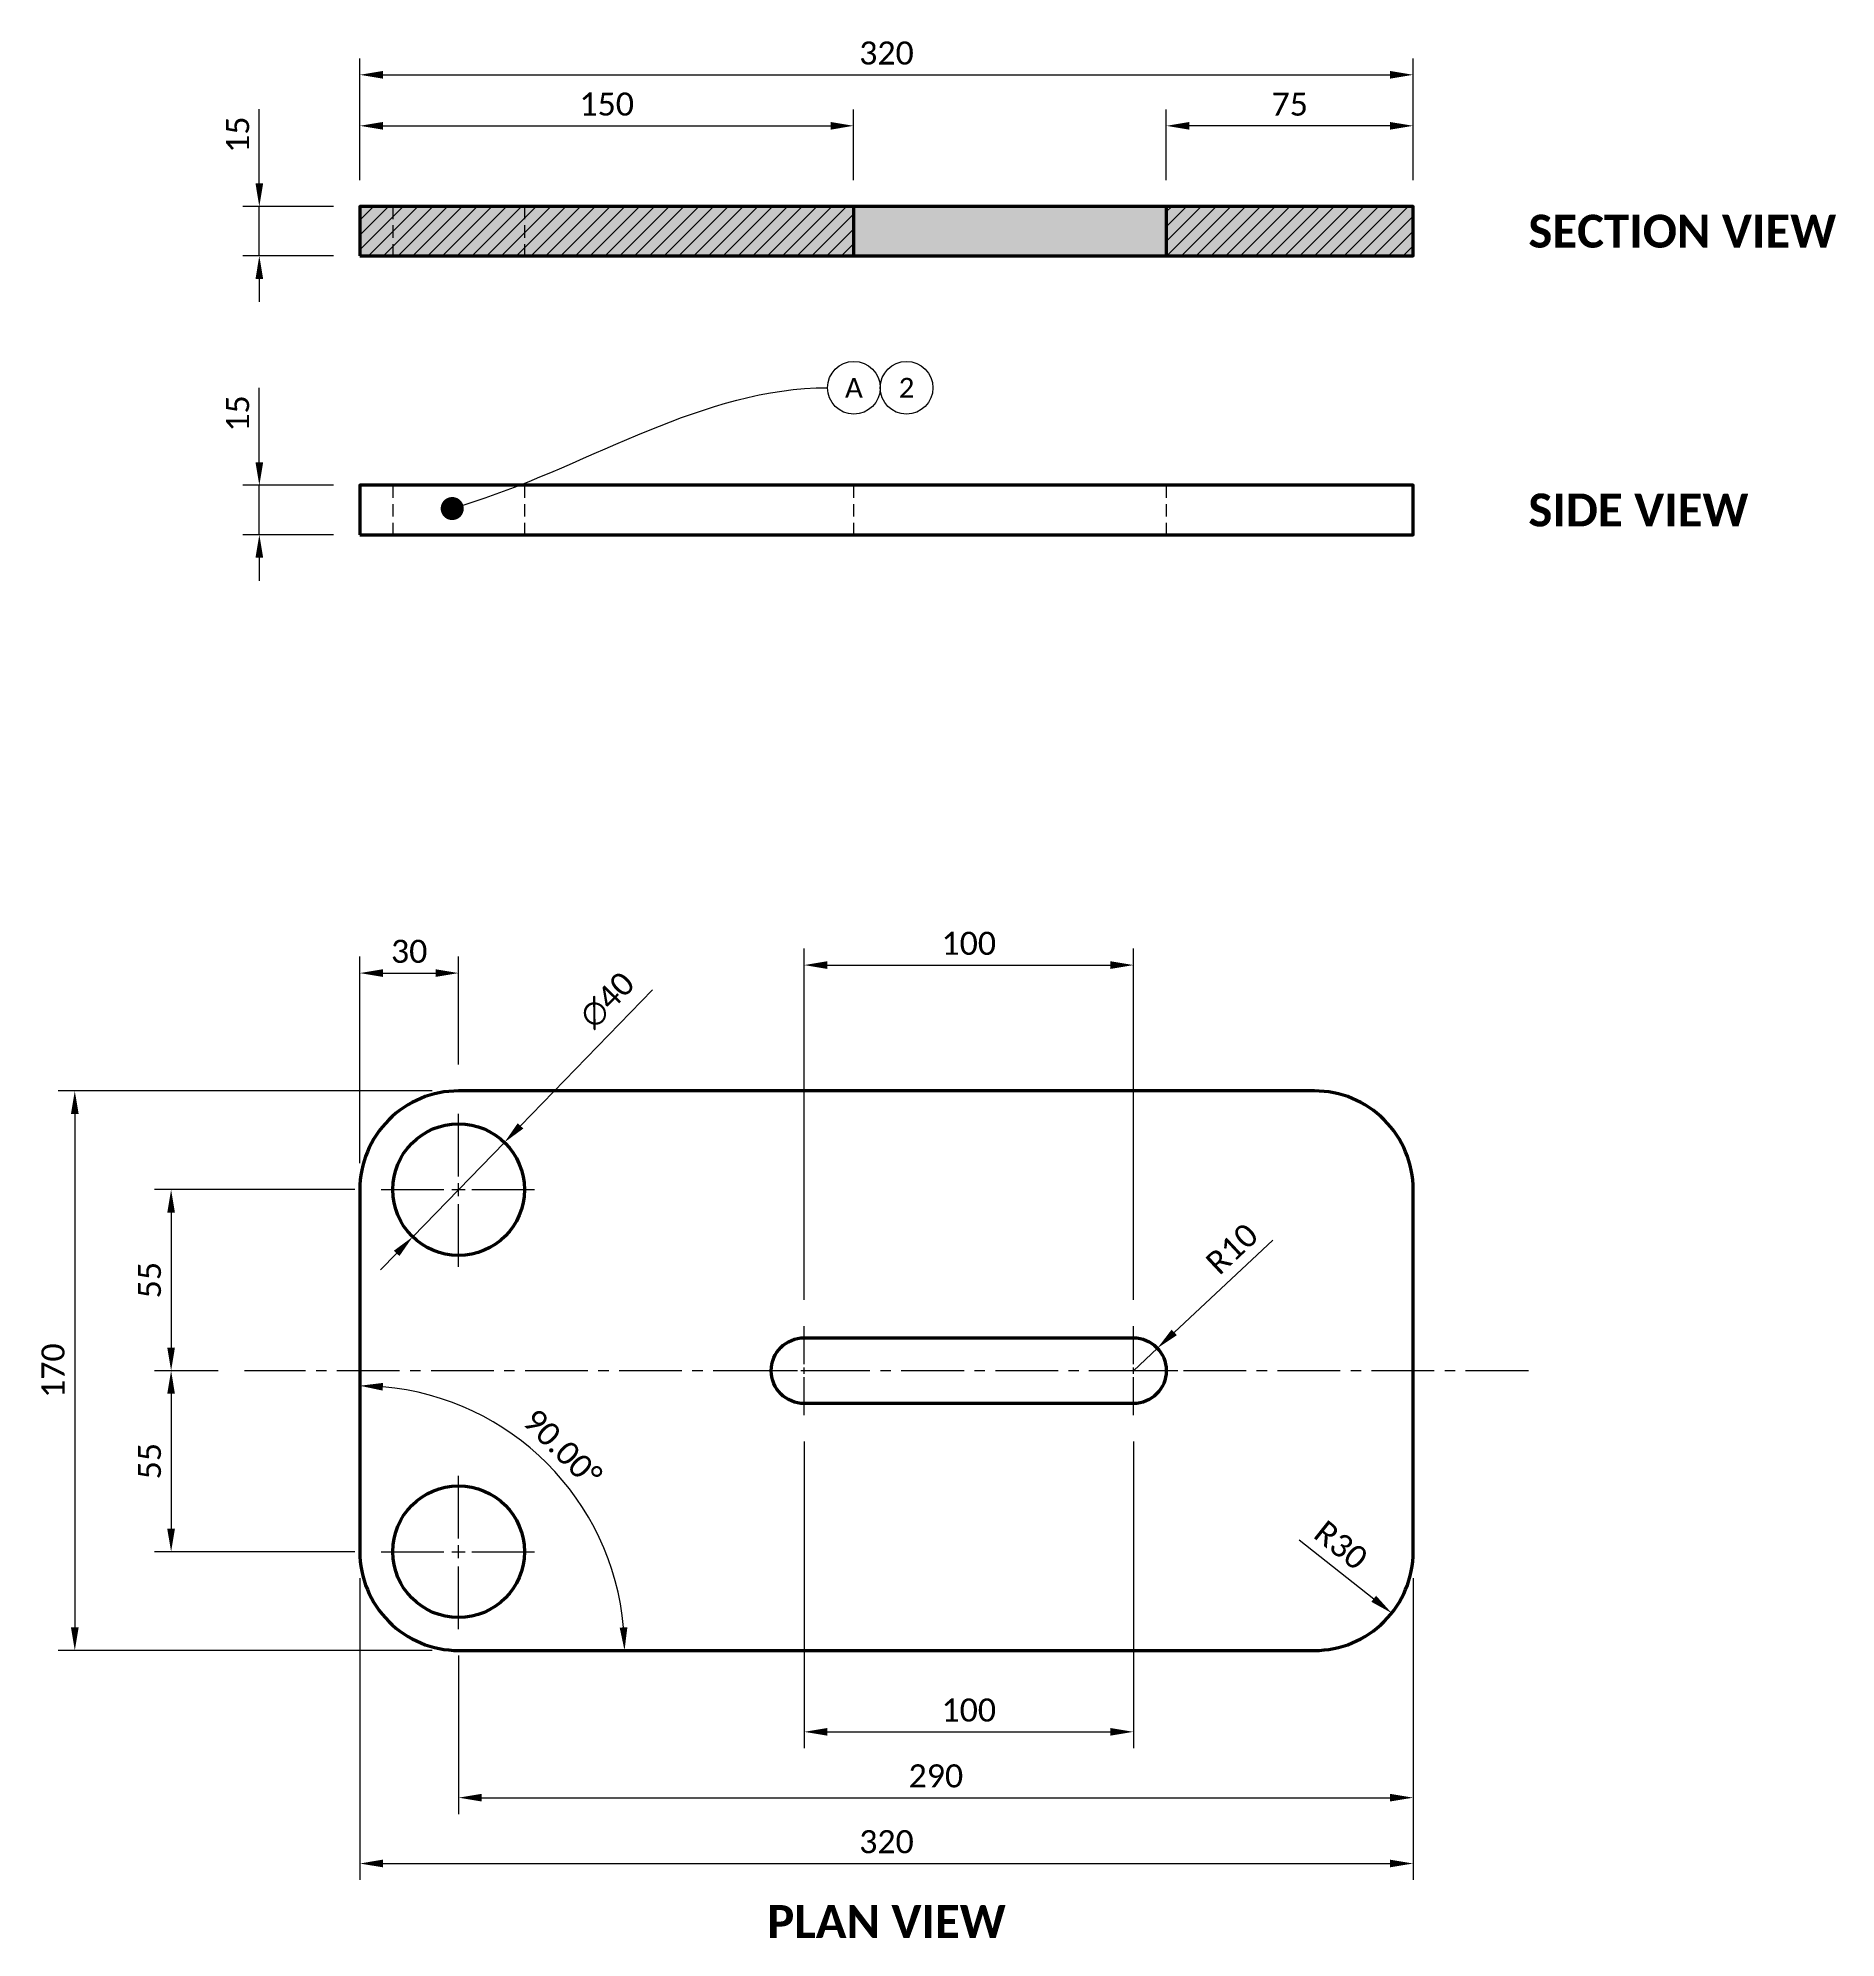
# Model space of a CAD drawing. Header units: millimetres. Extents: x -2817 to 0, y 0 to 2877.
# Drawn here: x -2431 to -1885, y 2300 to 2877 of the extents above; entities that cross this region are included whole.
import ezdxf
from ezdxf import colors
from ezdxf.entities.mleader import LeaderData, LeaderLine
from ezdxf.enums import TextEntityAlignment as Align
from ezdxf.math import Vec2, Vec3

# ---------------------------------------------------------------- set-up
doc = ezdxf.new("R2010")
doc.units = ezdxf.units.MM
for name, pattern in [('CENTER', [50.8, 31.75, -6.35, 6.35, -6.35]), ('CENTER2', [28.575, 19.05, -3.175, 3.175, -3.175]), ('HIDDEN', [9.525, 6.35, -3.175])]:
    doc.linetypes.add(name, pattern=pattern)
for name, color, linetype in [('Centerlines', 4, 'CENTER'), ('Dimensions', 1, 'Continuous'), ('Gradient', 210, 'Continuous'), ('Hatching', 20, 'Continuous'), ('Hidden', 3, 'HIDDEN'), ('Text', 1, 'Continuous')]:
    doc.layers.add(name, color=color, linetype=linetype)
doc.layers.add('Objects', color=7, linetype='Continuous', lineweight=70)
doc.styles.add('Dims_MODEL', font='calibri.ttf')
doc.styles.add('Labels_MODEL_PS_5mm', font='calibrib.ttf', dxfattribs={"height": 5})
doc.styles.get("Standard").update_dxf_attribs({"font": 'arial.ttf'})
doc.styles.add('Title_LAYOUT_10mm', font='calibriz.ttf', dxfattribs={"height": 10})
doc.dimstyles.new('Training-ANNO', dxfattribs={"dimtxt": 3.5, "dimasz": 3.5, "dimexe": 2.5, "dimexo": 4, "dimgap": 1.5, "dimtad": 1, "dimdsep": 46, "dimtxsty": 'Dims_MODEL', "dimcen": 0, "dimclrd": 256, "dimclre": 256, "dimclrt": 256, "dimazin": 0, "dimtp": 2, "dimtm": 2, "dimtfac": 1, "dimtmove": 0, "dimatfit": 3, "dimldrblk": 'DOT', "dimfxl": 1, "dimtfillclr": 2, "dimlwd": -1, "dimlwe": -1, "dimarcsym": 0})

msp = doc.modelspace()

# ---------------------------------------------------------------- texts
at = {"layer": 'Text', "style": 'Labels_MODEL_PS_5mm'}
for s, p in [('SECTION VIEW', (-1978.055, 2818.293)), ('SIDE VIEW', (-1978.055, 2733.588))]:
    msp.add_text(s, height=10, dxfattribs=at).set_placement(p, align=Align.MIDDLE_LEFT)
msp.add_text('PLAN VIEW', height=10, dxfattribs=at).set_placement((-2173.055, 2309.759), align=Align.TOP_CENTER)

# ---------------------------------------------------------------- blocks, each defined once
blk = doc.blocks.new('*U4')
at = {"layer": 'Centerlines', "color": 0, "linetype": 'CENTER2', "transparency": 16777216}
for p, q in [((0, 4), (0, 23.5)), ((-23.5, 0), (-4, 0)), ((4, 0), (23.5, 0)), ((0, -23.5), (0, -4))]:
    blk.add_line(p, q, dxfattribs=at)
at = {"layer": 'Centerlines', "color": 0, "linetype": 'Continuous', "transparency": 16777216}
for p, q in [((-2, 0), (2, 0)), ((0, -2), (0, 2))]:
    blk.add_line(p, q, dxfattribs=at)
blk = doc.blocks.new('*U5')
at = {"layer": 'Centerlines', "color": 0, "linetype": 'CENTER2', "transparency": 16777216}
for p, q in [((0, 4), (0, 23.5)), ((-23.5, 0), (-4, 0)), ((4, 0), (23.5, 0)), ((0, -23.5), (0, -4))]:
    blk.add_line(p, q, dxfattribs=at)
at = {"layer": 'Centerlines', "color": 0, "linetype": 'Continuous', "transparency": 16777216}
for p, q in [((-2, 0), (2, 0)), ((0, -2), (0, 2))]:
    blk.add_line(p, q, dxfattribs=at)
blk = doc.blocks.new('*U6')
at = {"layer": 'Centerlines', "color": 0, "linetype": 'CENTER2', "transparency": 16777216}
for p, q in [((0, 2), (0, 13.5)), ((-13.5, 0), (-2, 0)), ((2, 0), (13.5, 0)), ((0, -13.5), (0, -2))]:
    blk.add_line(p, q, dxfattribs=at)
at = {"layer": 'Centerlines', "color": 0, "linetype": 'Continuous', "transparency": 16777216}
for p, q in [((-1, 0), (1, 0)), ((0, -1), (0, 1))]:
    blk.add_line(p, q, dxfattribs=at)
blk = doc.blocks.new('*U7')
at = {"layer": 'Centerlines', "color": 0, "linetype": 'CENTER2', "transparency": 16777216}
for p, q in [((0, 2), (0, 13.5)), ((-13.5, 0), (-2, 0)), ((2, 0), (13.5, 0)), ((0, -13.5), (0, -2))]:
    blk.add_line(p, q, dxfattribs=at)
at = {"layer": 'Centerlines', "color": 0, "linetype": 'Continuous', "transparency": 16777216}
for p, q in [((-1, 0), (1, 0)), ((0, -1), (0, 1))]:
    blk.add_line(p, q, dxfattribs=at)
blk = doc.blocks.new('*U8')
at = {"layer": 'Centerlines', "color": 0, "linetype": 'CENTER2', "transparency": 16777216}
blk.add_line((195, 0), (-195, 0), dxfattribs=at)
blk = doc.blocks.new('*D27')
at = {"layer": 'Defpoints', "color": 0, "transparency": 16777216}
for p in [(-2303.06, 2592.9), (-2303.06, 2557.11), (-2333.06, 2527.11)]:
    blk.add_point(p, dxfattribs=at)
at = {"layer": 'Dimensions', "transparency": 16777216}
for p, q in [((-2333.06, 2535.11), (-2333.06, 2597.9)), ((-2303.06, 2565.11), (-2303.06, 2597.9)), ((-2326.06, 2592.9), (-2310.06, 2592.9))]:
    blk.add_line(p, q, dxfattribs=at)
for points in [[(-2326.06, 2594.07), (-2326.06, 2591.73), (-2333.06, 2592.9)], [(-2310.06, 2594.07), (-2310.06, 2591.73), (-2303.06, 2592.9)]]:
    blk.add_solid(points, dxfattribs=at)
at = {"layer": 'Dimensions', "transparency": 16777216, "insert": (-2318.06, 2599.48), "char_height": 7, "attachment_point": 5, "style": 'Dims_MODEL'}
blk.add_mtext('30', dxfattribs=at)
blk = doc.blocks.new('_Dot')
at = {"color": 0, "linetype": 'ByBlock', "lineweight": -2}
blk.add_line((-0.5, 0), (-1, 0), dxfattribs=at)
at = {"color": 0, "linetype": 'ByBlock', "const_width": 0.5}
blk.add_lwpolyline([(-0.25, 0, 1), (0.25, 0, 1)], format="xyb", close=True, dxfattribs=at)
blk = doc.blocks.new('*D28')
at = {"layer": 'Defpoints', "color": 0, "transparency": 16777216}
for p in [(-2098.06, 2595.33), (-2198.06, 2485.61), (-2098.06, 2485.61)]:
    blk.add_point(p, dxfattribs=at)
at = {"layer": 'Dimensions', "transparency": 16777216}
for p, q in [((-2198.06, 2493.61), (-2198.06, 2600.33)), ((-2098.06, 2493.61), (-2098.06, 2600.33)), ((-2191.06, 2595.33), (-2105.06, 2595.33))]:
    blk.add_line(p, q, dxfattribs=at)
for points in [[(-2191.06, 2596.5), (-2191.06, 2594.16), (-2198.06, 2595.33)], [(-2105.06, 2596.5), (-2105.06, 2594.16), (-2098.06, 2595.33)]]:
    blk.add_solid(points, dxfattribs=at)
at = {"layer": 'Dimensions', "transparency": 16777216, "insert": (-2148.06, 2601.91), "char_height": 7, "attachment_point": 5, "style": 'Dims_MODEL'}
blk.add_mtext('100', dxfattribs=at)
blk = doc.blocks.new('*D29')
at = {"layer": 'Defpoints', "color": 0}
for p in [(-2333.06, 2527.11), (-2263.42, 2427.32), (-2333.06, 2417.11), (-2303.06, 2387.11), (-2043.06, 2387.11)]:
    blk.add_point(p, dxfattribs=at)
at = {"layer": 'Dimensions'}
blk.add_arc((-2333.06, 2387.11), 80.41, 4.98931, 85.01069, dxfattribs=at)
for points in [[(-2326.11, 2466.06), (-2326.01, 2468.39), (-2333.06, 2467.53)], [(-2251.78, 2394.16), (-2254.11, 2394.06), (-2252.64, 2387.11)]]:
    blk.add_solid(points, dxfattribs=at)
at = {"layer": 'Dimensions', "insert": (-2271.54, 2448.63), "char_height": 7, "attachment_point": 5, "rotation": 315, "style": 'Dims_MODEL'}
blk.add_mtext('90.00°', dxfattribs=at)
blk = doc.blocks.new('*D32')
at = {"layer": 'Defpoints', "color": 0}
for p in [(-2043.06, 2417.11), (-2019.56, 2398.46)]:
    blk.add_point(p, dxfattribs=at)
at = {"layer": 'Dimensions'}
blk.add_line((-2047.64, 2420.76), (-2025.04, 2402.82), dxfattribs=at)
blk.add_solid([(-2024.31, 2403.73), (-2025.76, 2401.9), (-2019.56, 2398.46)], dxfattribs=at)
at = {"layer": 'Dimensions', "insert": (-2034.99, 2419.12), "char_height": 7, "attachment_point": 5, "rotation": 321.56273, "style": 'Dims_MODEL'}
blk.add_mtext('R30', dxfattribs=at)
blk = doc.blocks.new('*D34')
at = {"layer": 'Defpoints', "color": 0}
for p in [(-2289.12, 2541.46), (-2316.99, 2512.77)]:
    blk.add_point(p, dxfattribs=at)
at = {"layer": 'Dimensions'}
for p, q in [((-2244.12, 2587.77), (-2284.24, 2546.48)), ((-2316.99, 2512.77), (-2289.12, 2541.46)), ((-2321.87, 2507.75), (-2326.75, 2502.73))]:
    blk.add_line(p, q, dxfattribs=at)
for points in [[(-2285.08, 2547.29), (-2283.4, 2545.67), (-2289.12, 2541.46)], [(-2322.71, 2508.56), (-2321.03, 2506.94), (-2316.99, 2512.77)]]:
    blk.add_solid(points, dxfattribs=at)
at = {"layer": 'Dimensions', "insert": (-2257.87, 2584.69), "char_height": 7, "attachment_point": 5, "rotation": 45.82468, "style": 'Dims_MODEL'}
blk.add_mtext('∅40', dxfattribs=at)
blk = doc.blocks.new('*D36')
at = {"layer": 'Defpoints', "color": 0, "transparency": 16777216}
for p in [(-2198.06, 2458.61), (-2098.06, 2458.61), (-2098.06, 2362.39)]:
    blk.add_point(p, dxfattribs=at)
at = {"layer": 'Dimensions', "transparency": 16777216}
for p, q in [((-2198.06, 2450.61), (-2198.06, 2357.39)), ((-2098.06, 2450.61), (-2098.06, 2357.39)), ((-2191.06, 2362.39), (-2105.06, 2362.39))]:
    blk.add_line(p, q, dxfattribs=at)
for points in [[(-2191.06, 2363.56), (-2191.06, 2361.23), (-2198.06, 2362.39)], [(-2105.06, 2363.56), (-2105.06, 2361.23), (-2098.06, 2362.39)]]:
    blk.add_solid(points, dxfattribs=at)
at = {"layer": 'Dimensions', "transparency": 16777216, "insert": (-2148.06, 2368.98), "char_height": 7, "attachment_point": 5, "style": 'Dims_MODEL'}
blk.add_mtext('100', dxfattribs=at)
blk = doc.blocks.new('*D37')
at = {"layer": 'Defpoints', "color": 0, "transparency": 16777216}
for p in [(-2013.06, 2417.11), (-2303.06, 2393.61), (-2013.06, 2342.39)]:
    blk.add_point(p, dxfattribs=at)
at = {"layer": 'Dimensions', "transparency": 16777216}
for p, q in [((-2013.06, 2409.11), (-2013.06, 2337.39)), ((-2303.06, 2385.61), (-2303.06, 2337.39)), ((-2296.06, 2342.39), (-2020.06, 2342.39))]:
    blk.add_line(p, q, dxfattribs=at)
for points in [[(-2296.06, 2343.56), (-2296.06, 2341.23), (-2303.06, 2342.39)], [(-2020.06, 2343.56), (-2020.06, 2341.23), (-2013.06, 2342.39)]]:
    blk.add_solid(points, dxfattribs=at)
at = {"layer": 'Dimensions', "transparency": 16777216, "insert": (-2158.06, 2348.98), "char_height": 7, "attachment_point": 5, "style": 'Dims_MODEL'}
blk.add_mtext('290', dxfattribs=at)
blk = doc.blocks.new('*D9')
at = {"layer": 'Defpoints', "color": 0, "transparency": 16777216}
for p in [(-2333.06, 2417.11), (-2013.06, 2417.11), (-2013.06, 2322.39)]:
    blk.add_point(p, dxfattribs=at)
at = {"layer": 'Dimensions', "transparency": 16777216}
for p, q in [((-2333.06, 2409.11), (-2333.06, 2317.39)), ((-2013.06, 2409.11), (-2013.06, 2317.39)), ((-2326.06, 2322.39), (-2020.06, 2322.39))]:
    blk.add_line(p, q, dxfattribs=at)
for points in [[(-2326.06, 2323.56), (-2326.06, 2321.23), (-2333.06, 2322.39)], [(-2020.06, 2323.56), (-2020.06, 2321.23), (-2013.06, 2322.39)]]:
    blk.add_solid(points, dxfattribs=at)
at = {"layer": 'Dimensions', "transparency": 16777216, "insert": (-2173.06, 2328.98), "char_height": 7, "attachment_point": 5, "style": 'Dims_MODEL'}
blk.add_mtext('320', dxfattribs=at)
blk = doc.blocks.new('*D10')
at = {"layer": 'Defpoints', "color": 0, "transparency": 16777216}
for p in [(-2303.06, 2557.11), (-2419.65, 2387.11), (-2303.06, 2387.11)]:
    blk.add_point(p, dxfattribs=at)
at = {"layer": 'Dimensions', "transparency": 16777216}
for p, q in [((-2311.06, 2557.11), (-2424.65, 2557.11)), ((-2419.65, 2550.11), (-2419.65, 2394.11)), ((-2311.06, 2387.11), (-2424.65, 2387.11))]:
    blk.add_line(p, q, dxfattribs=at)
for points in [[(-2420.81, 2550.11), (-2418.48, 2550.11), (-2419.65, 2557.11)], [(-2420.81, 2394.11), (-2418.48, 2394.11), (-2419.65, 2387.11)]]:
    blk.add_solid(points, dxfattribs=at)
at = {"layer": 'Dimensions', "transparency": 16777216, "insert": (-2426.23, 2472.11), "char_height": 7, "attachment_point": 5, "rotation": 90, "style": 'Dims_MODEL'}
blk.add_mtext('170', dxfattribs=at)
blk = doc.blocks.new('*D11')
at = {"layer": 'Defpoints', "color": 0, "transparency": 16777216}
for p in [(-2326.56, 2527.11), (-2390.39, 2472.11), (-2368.06, 2472.11)]:
    blk.add_point(p, dxfattribs=at)
at = {"layer": 'Dimensions', "transparency": 16777216}
for p, q in [((-2334.56, 2527.11), (-2395.39, 2527.11)), ((-2390.39, 2520.11), (-2390.39, 2479.11)), ((-2376.06, 2472.11), (-2395.39, 2472.11))]:
    blk.add_line(p, q, dxfattribs=at)
for points in [[(-2391.56, 2520.11), (-2389.23, 2520.11), (-2390.39, 2527.11)], [(-2391.56, 2479.11), (-2389.23, 2479.11), (-2390.39, 2472.11)]]:
    blk.add_solid(points, dxfattribs=at)
at = {"layer": 'Dimensions', "transparency": 16777216, "insert": (-2396.94, 2499.61), "char_height": 7, "attachment_point": 5, "rotation": 90, "style": 'Dims_MODEL'}
blk.add_mtext('55', dxfattribs=at)
blk = doc.blocks.new('*D12')
at = {"layer": 'Defpoints', "color": 0, "transparency": 16777216}
for p in [(-2368.06, 2472.11), (-2390.39, 2417.11), (-2326.56, 2417.11)]:
    blk.add_point(p, dxfattribs=at)
at = {"layer": 'Dimensions', "transparency": 16777216}
for p, q in [((-2376.06, 2472.11), (-2395.39, 2472.11)), ((-2390.39, 2465.11), (-2390.39, 2424.11)), ((-2334.56, 2417.11), (-2395.39, 2417.11))]:
    blk.add_line(p, q, dxfattribs=at)
for points in [[(-2391.56, 2465.11), (-2389.23, 2465.11), (-2390.39, 2472.11)], [(-2391.56, 2424.11), (-2389.23, 2424.11), (-2390.39, 2417.11)]]:
    blk.add_solid(points, dxfattribs=at)
at = {"layer": 'Dimensions', "transparency": 16777216, "insert": (-2396.94, 2444.61), "char_height": 7, "attachment_point": 5, "rotation": 90, "style": 'Dims_MODEL'}
blk.add_mtext('55', dxfattribs=at)
blk = doc.blocks.new('*D13')
at = {"layer": 'Defpoints', "color": 0}
for p in [(-2090.75, 2478.95), (-2098.06, 2472.11)]:
    blk.add_point(p, dxfattribs=at)
at = {"layer": 'Dimensions'}
for p, q in [((-2055.64, 2511.8), (-2085.64, 2483.73)), ((-2098.06, 2472.11), (-2090.75, 2478.95))]:
    blk.add_line(p, q, dxfattribs=at)
blk.add_solid([(-2086.44, 2484.58), (-2084.84, 2482.88), (-2090.75, 2478.95)], dxfattribs=at)
at = {"layer": 'Dimensions', "insert": (-2068.12, 2509.14), "char_height": 7, "attachment_point": 5, "rotation": 43.09583, "style": 'Dims_MODEL'}
blk.add_mtext('R10', dxfattribs=at)
blk = doc.blocks.new('*D15')
at = {"layer": 'Defpoints', "color": 0, "transparency": 16777216}
for p in [(-2013.06, 2865.8), (-2333.06, 2825.79), (-2013.06, 2825.79)]:
    blk.add_point(p, dxfattribs=at)
at = {"layer": 'Dimensions', "transparency": 16777216}
for p, q in [((-2333.06, 2833.79), (-2333.06, 2870.8)), ((-2013.06, 2833.79), (-2013.06, 2870.8)), ((-2326.06, 2865.8), (-2020.06, 2865.8))]:
    blk.add_line(p, q, dxfattribs=at)
for points in [[(-2326.06, 2866.97), (-2326.06, 2864.63), (-2333.06, 2865.8)], [(-2020.06, 2866.97), (-2020.06, 2864.63), (-2013.06, 2865.8)]]:
    blk.add_solid(points, dxfattribs=at)
at = {"layer": 'Dimensions', "transparency": 16777216, "insert": (-2173.06, 2872.39), "char_height": 7, "attachment_point": 5, "style": 'Dims_MODEL'}
blk.add_mtext('320', dxfattribs=at)
blk = doc.blocks.new('*D16')
at = {"layer": 'Defpoints', "color": 0, "transparency": 16777216}
for p in [(-2183.06, 2850.3), (-2333.06, 2825.79), (-2183.06, 2825.79)]:
    blk.add_point(p, dxfattribs=at)
at = {"layer": 'Dimensions', "transparency": 16777216}
for p, q in [((-2333.06, 2833.79), (-2333.06, 2855.3)), ((-2183.06, 2833.79), (-2183.06, 2855.3)), ((-2326.06, 2850.3), (-2190.06, 2850.3))]:
    blk.add_line(p, q, dxfattribs=at)
for points in [[(-2326.06, 2851.46), (-2326.06, 2849.13), (-2333.06, 2850.3)], [(-2190.06, 2851.46), (-2190.06, 2849.13), (-2183.06, 2850.3)]]:
    blk.add_solid(points, dxfattribs=at)
at = {"layer": 'Dimensions', "transparency": 16777216, "insert": (-2258.06, 2856.88), "char_height": 7, "attachment_point": 5, "style": 'Dims_MODEL'}
blk.add_mtext('150', dxfattribs=at)
blk = doc.blocks.new('*D17')
at = {"layer": 'Defpoints', "color": 0, "transparency": 16777216}
for p in [(-2088.06, 2850.3), (-2088.06, 2825.79), (-2013.06, 2825.79)]:
    blk.add_point(p, dxfattribs=at)
at = {"layer": 'Dimensions', "transparency": 16777216}
for p, q in [((-2088.06, 2833.79), (-2088.06, 2855.3)), ((-2013.06, 2833.79), (-2013.06, 2855.3)), ((-2020.06, 2850.3), (-2081.06, 2850.3))]:
    blk.add_line(p, q, dxfattribs=at)
for points in [[(-2081.06, 2851.46), (-2081.06, 2849.13), (-2088.06, 2850.3)], [(-2020.06, 2851.46), (-2020.06, 2849.13), (-2013.06, 2850.3)]]:
    blk.add_solid(points, dxfattribs=at)
at = {"layer": 'Dimensions', "transparency": 16777216, "insert": (-2050.56, 2856.85), "char_height": 7, "attachment_point": 5, "style": 'Dims_MODEL'}
blk.add_mtext('75', dxfattribs=at)
blk = doc.blocks.new('*D18')
at = {"layer": 'Defpoints', "color": 0, "transparency": 16777216}
for p in [(-2363.59, 2741.09), (-2333.06, 2741.09), (-2333.06, 2726.09)]:
    blk.add_point(p, dxfattribs=at)
at = {"layer": 'Dimensions', "transparency": 16777216}
for p, q in [((-2363.59, 2748.09), (-2363.59, 2770.68)), ((-2341.06, 2741.09), (-2368.59, 2741.09)), ((-2363.59, 2726.09), (-2363.59, 2741.09)), ((-2341.06, 2726.09), (-2368.59, 2726.09)), ((-2363.59, 2719.09), (-2363.59, 2712.09))]:
    blk.add_line(p, q, dxfattribs=at)
for points in [[(-2364.75, 2748.09), (-2362.42, 2748.09), (-2363.59, 2741.09)], [(-2364.75, 2719.09), (-2362.42, 2719.09), (-2363.59, 2726.09)]]:
    blk.add_solid(points, dxfattribs=at)
at = {"layer": 'Dimensions', "transparency": 16777216, "insert": (-2370.15, 2762.89), "char_height": 7, "attachment_point": 5, "rotation": 90, "style": 'Dims_MODEL'}
blk.add_mtext('15', dxfattribs=at)
blk = doc.blocks.new('*D19')
at = {"layer": 'Defpoints', "color": 0, "transparency": 16777216}
for p in [(-2363.59, 2825.79), (-2333.06, 2825.79), (-2333.06, 2810.79)]:
    blk.add_point(p, dxfattribs=at)
at = {"layer": 'Dimensions', "transparency": 16777216}
for p, q in [((-2363.59, 2832.79), (-2363.59, 2855.39)), ((-2341.06, 2825.79), (-2368.59, 2825.79)), ((-2363.59, 2810.79), (-2363.59, 2825.79)), ((-2341.06, 2810.79), (-2368.59, 2810.79)), ((-2363.59, 2803.79), (-2363.59, 2796.79))]:
    blk.add_line(p, q, dxfattribs=at)
for points in [[(-2364.75, 2832.79), (-2362.42, 2832.79), (-2363.59, 2825.79)], [(-2364.75, 2803.79), (-2362.42, 2803.79), (-2363.59, 2810.79)]]:
    blk.add_solid(points, dxfattribs=at)
at = {"layer": 'Dimensions', "transparency": 16777216, "insert": (-2370.15, 2847.59), "char_height": 7, "attachment_point": 5, "rotation": 90, "style": 'Dims_MODEL'}
blk.add_mtext('15', dxfattribs=at)
blk = doc.blocks.new('_TagCircle')
at = {"color": 0, "linetype": 'ByBlock', "lineweight": -2, "transparency": 16777216}
blk.add_circle((0, 0), 4, dxfattribs=at)
at = {"layer": 'Dimensions', "color": 0, "transparency": 16777216, "style": 'Title_LAYOUT_10mm'}
blk.add_attdef('TAGNUMBER', text='', height=3, dxfattribs=at).set_placement((0, -1.5), align=Align.CENTER)

# ---------------------------------------------------------------- dimensions: what is measured, and where the dimension line sits
at = {"layer": 'Dimensions'}
for base, p1, p2, picture, middle in [((-2013.055, 2865.799), (-2333.055, 2825.793), (-2013.055, 2825.793), '*D15', (-2173.055, 2872.385)), ((-2183.055, 2850.295), (-2333.055, 2825.793), (-2183.055, 2825.793), '*D16', (-2258.055, 2856.881)), ((-2088.055, 2850.295), (-2013.055, 2825.793), (-2088.055, 2825.793), '*D17', (-2050.555, 2856.846)), ((-2303.055, 2592.898), (-2333.055, 2527.114), (-2303.055, 2557.114), '*D27', (-2318.055, 2599.485)), ((-2098.055, 2362.393), (-2198.055, 2458.614), (-2098.055, 2458.614), '*D36', (-2148.055, 2368.979))]:
    dim = msp.add_linear_dim(base=base, p1=p1, p2=p2, dimstyle='Training-ANNO', dxfattribs=at)
    dim.commit()
    dim.dimension.update_dxf_attribs({"geometry": picture, "text_midpoint": middle})
for base, p1, p2, picture, middle in [((-2363.586, 2825.793), (-2333.055, 2810.793), (-2333.055, 2825.793), '*D19', (-2370.145, 2847.59)), ((-2363.586, 2741.088), (-2333.055, 2726.088), (-2333.055, 2741.088), '*D18', (-2370.145, 2762.886)), ((-2419.645, 2387.114), (-2303.055, 2557.114), (-2303.055, 2387.114), '*D10', (-2426.232, 2472.114)), ((-2390.392, 2472.114), (-2326.555, 2527.114), (-2368.055, 2472.114), '*D11', (-2396.943, 2499.614)), ((-2390.392, 2417.114), (-2368.055, 2472.114), (-2326.555, 2417.114), '*D12', (-2396.943, 2444.614))]:
    dim = msp.add_linear_dim(base=base, p1=p1, p2=p2, angle=90, dimstyle='Training-ANNO', dxfattribs=at)
    dim.commit()
    dim.dimension.update_dxf_attribs({"geometry": picture, "text_midpoint": middle})
for base, p1, p2, picture, middle in [((-2098.055, 2595.329), (-2198.055, 2485.614), (-2098.055, 2485.614), '*D28', (-2148.055, 2595.329)), ((-2013.055, 2322.393), (-2333.055, 2417.114), (-2013.055, 2417.114), '*D9', (-2173.055, 2322.393)), ((-2013.055, 2342.393), (-2303.055, 2393.614), (-2013.055, 2417.114), '*D37', (-2158.055, 2342.393))]:
    dim = msp.add_linear_dim(base=base, p1=p1, p2=p2, dimstyle='Training-ANNO', dxfattribs=at)
    dim.commit()
    dim.dimension.update_dxf_attribs({"geometry": picture, "text_midpoint": middle, "dimtype": 160})
dim = msp.add_diameter_dim_2p(p1=(-2316.992, 2512.77), p2=(-2289.118, 2541.459), dimstyle='Training-ANNO', dxfattribs=at)
dim.commit()
dim.dimension.update_dxf_attribs({"geometry": '*D34', "text_midpoint": (-2252.339, 2579.312), "dimtype": 163})
dim = msp.add_angular_dim_2l(base=(-2263.417, 2427.32), line1=((-2333.055, 2527.114), (-2333.055, 2417.114)), line2=((-2303.055, 2387.114), (-2043.055, 2387.114)), dimstyle='Training-ANNO', override={"dimscale": 0}, dxfattribs=at)
dim.commit()
dim.dimension.update_dxf_attribs({"geometry": '*D29', "text_midpoint": (-2271.539, 2448.631)})
for center, mpoint, picture, middle in [((-2098.055, 2472.114), (-2090.753, 2478.947), '*D13', (-2063.622, 2504.331)), ((-2043.055, 2417.114), (-2019.557, 2398.465), '*D32', (-2039.083, 2413.962))]:
    dim = msp.add_radius_dim(center=center, mpoint=mpoint, dimstyle='Training-ANNO', dxfattribs=at)
    dim.commit()
    dim.dimension.update_dxf_attribs({"geometry": picture, "text_midpoint": middle, "dimtype": 164})

# ---------------------------------------------------------------- hatches: boundary and pattern name
at = {"layer": 'Gradient'}
h = msp.add_hatch(color=256, dxfattribs=at)
h.dxf.hatch_style = 1
h.set_gradient(color1=(122, 175, 223), color2=(99, 100, 102), rotation=90)
h.paths.add_polyline_path([(-2323.055, 2825.793), (-2333.055, 2825.793), (-2333.055, 2810.793), (-2323.055, 2810.793)])
h.paths.add_polyline_path([(-2283.055, 2825.793), (-2323.055, 2825.793), (-2323.055, 2810.793), (-2283.055, 2810.793)])
h.paths.add_polyline_path([(-2183.055, 2825.793), (-2283.055, 2825.793), (-2283.055, 2810.793), (-2183.055, 2810.793)])
h.paths.add_polyline_path([(-2088.055, 2825.793), (-2183.055, 2825.793), (-2183.055, 2810.793), (-2088.055, 2810.793)])
h.paths.add_polyline_path([(-2013.055, 2825.793), (-2088.055, 2825.793), (-2088.055, 2810.793), (-2013.055, 2810.793)])
at = {"layer": 'Hatching'}
h = msp.add_hatch(dxfattribs=at)
h.set_pattern_fill('ANSI31', color=256)
h.paths.add_polyline_path([(-2323.055, 2825.793), (-2333.055, 2825.793), (-2333.055, 2810.793), (-2323.055, 2810.793)])
h.paths.add_polyline_path([(-2283.055, 2825.793), (-2323.055, 2825.793), (-2323.055, 2810.793), (-2283.055, 2810.793)])
h.paths.add_polyline_path([(-2183.055, 2825.793), (-2283.055, 2825.793), (-2283.055, 2810.793), (-2183.055, 2810.793)])
h.paths.add_polyline_path([(-2013.055, 2825.793), (-2088.055, 2825.793), (-2088.055, 2810.793), (-2013.055, 2810.793)])

# ---------------------------------------------------------------- linework, layer by layer
at = {"layer": 'Hidden', "ltscale": 0.6}
for p, q in [((-2323.055, 2825.793), (-2323.055, 2810.793)), ((-2283.055, 2825.793), (-2283.055, 2810.793)), ((-2323.055, 2741.088), (-2323.055, 2726.088)), ((-2283.055, 2741.088), (-2283.055, 2726.088)), ((-2183.055, 2741.088), (-2183.055, 2726.088)), ((-2088.055, 2741.088), (-2088.055, 2726.088))]:
    msp.add_line(p, q, dxfattribs=at)
at = {"layer": 'Objects', "ltscale": 0.6}
for p, q in [((-2183.055, 2825.793), (-2183.055, 2810.793)), ((-2088.055, 2825.793), (-2088.055, 2810.793))]:
    msp.add_line(p, q, dxfattribs=at)
at = {"layer": 'Objects'}
for points in [[(-2333.055, 2810.793), (-2013.055, 2810.793), (-2013.055, 2825.793), (-2333.055, 2825.793)], [(-2333.055, 2726.088), (-2013.055, 2726.088), (-2013.055, 2741.088), (-2333.055, 2741.088)]]:
    msp.add_lwpolyline(points, close=True, dxfattribs=at)
msp.add_lwpolyline([(-2333.055, 2417.114, 0.4142136), (-2303.055, 2387.114), (-2043.055, 2387.114, 0.4142136), (-2013.055, 2417.114), (-2013.055, 2527.114, 0.4142136), (-2043.055, 2557.114), (-2303.055, 2557.114, 0.4142136), (-2333.055, 2527.114)], format="xyb", close=True, dxfattribs=at)
msp.add_lwpolyline([(-2198.055, 2482.114), (-2098.055, 2482.114, -1), (-2098.055, 2462.114), (-2198.055, 2462.114, -1), (-2198.055, 2482.114, 0.4142136)], format="xyb", dxfattribs=at)
for centre in [(-2303.055, 2527.114), (-2303.055, 2417.114)]:
    msp.add_circle(centre, 20, dxfattribs=at)

# ---------------------------------------------------------------- block references
at = {"layer": 'Centerlines', "linetype": 'CENTER2'}
for name, p in [('*U4', (-2303.055, 2527.114)), ('*U8', (-2173.055, 2472.114)), ('*U5', (-2303.055, 2417.114))]:
    msp.add_blockref(name, p, dxfattribs=at)
at = {"layer": 'Centerlines', "linetype": 'CENTER2', "extrusion": (0, 0, -1)}
for name, p in [('*U6', (2198.055, 2472.114)), ('*U7', (2098.055, 2472.114))]:
    msp.add_blockref(name, p, dxfattribs=at)

msp.set_redraw_order([(e.dxf.handle, doc.entitydb.next_handle()) for e in msp.query("TEXT MTEXT ATTDEF DIMENSION ARC_DIMENSION")])  # texts and dimensions are drawn at this point

# ---------------------------------------------------------------- leaders
at = {"layer": 'Dimensions'}
ml = msp.add_multileader_block('Standard', dxfattribs=at)
ml.set_content('_TagCircle', color=256, scale=2)
ml.set_attribute('TAGNUMBER', 'A', width=0)
ml.set_leader_properties(color=256, linetype='ByLayer', lineweight=-1)
ml.set_arrow_properties(name='DOT')
ml.build(insert=Vec2(0, 0))
ml.multileader.update_dxf_attribs({"leader_type": 2, "arrow_head_size": 7, "scale": 2})
ctx = ml.context
ctx.base_point, ctx.scale, ctx.char_height, ctx.arrow_head_size, ctx.landing_gap_size, ctx.plane_origin = Vec3(-2190.953, 2770.728), 2, 8, 7, 4, Vec3(-2304.106, 2734.313)
notes = []
notes.append((ctx, [(0, (1, 1, 0), (-2206.953, 2770.728), (1, 0), 16, [(0, [(-2304.984, 2734.027)], 0, [])])]))
ctx.block.insert = Vec3(-2182.953, 2770.728)
ml = msp.add_multileader_block('Standard', dxfattribs=at)
ml.set_content('_TagCircle', color=256, scale=2)
ml.set_attribute('TAGNUMBER', '2', width=0)
ml.set_leader_properties(color=256, linetype='ByLayer', lineweight=-1)
ml.set_arrow_properties(name='DOT')
ml.build(insert=Vec2(0, 0))
ml.multileader.update_dxf_attribs({"leader_type": 2, "arrow_head_size": 7, "scale": 2})
ctx = ml.context
ctx.base_point, ctx.scale, ctx.char_height, ctx.arrow_head_size, ctx.landing_gap_size, ctx.plane_origin = Vec3(-2174.953, 2770.728), 2, 8, 7, 4, Vec3(-2138.511, 2734.433)
notes.append((ctx, [(0, (0, 0, 0), (0, 0), (1, 0), 1, [])]))
ctx.block.insert = Vec3(-2166.953, 2770.728)
for ctx, leaders in notes:
    for number, flags, end, landing, length, lines in leaders:
        leader = LeaderData()
        leader.index, (leader.has_last_leader_line, leader.has_dogleg_vector, leader.attachment_direction) = number, flags
        leader.last_leader_point, leader.dogleg_vector, leader.dogleg_length = Vec3(end), Vec3(landing), length
        for number, points, colour, breaks in lines:
            line = LeaderLine()
            line.index, line.vertices, line.color, line.breaks = number, Vec3.list(points), colors.encode_raw_color(colour), breaks
            leader.lines.append(line)
        ctx.leaders.append(leader)

doc.saveas('drawing.dxf')
